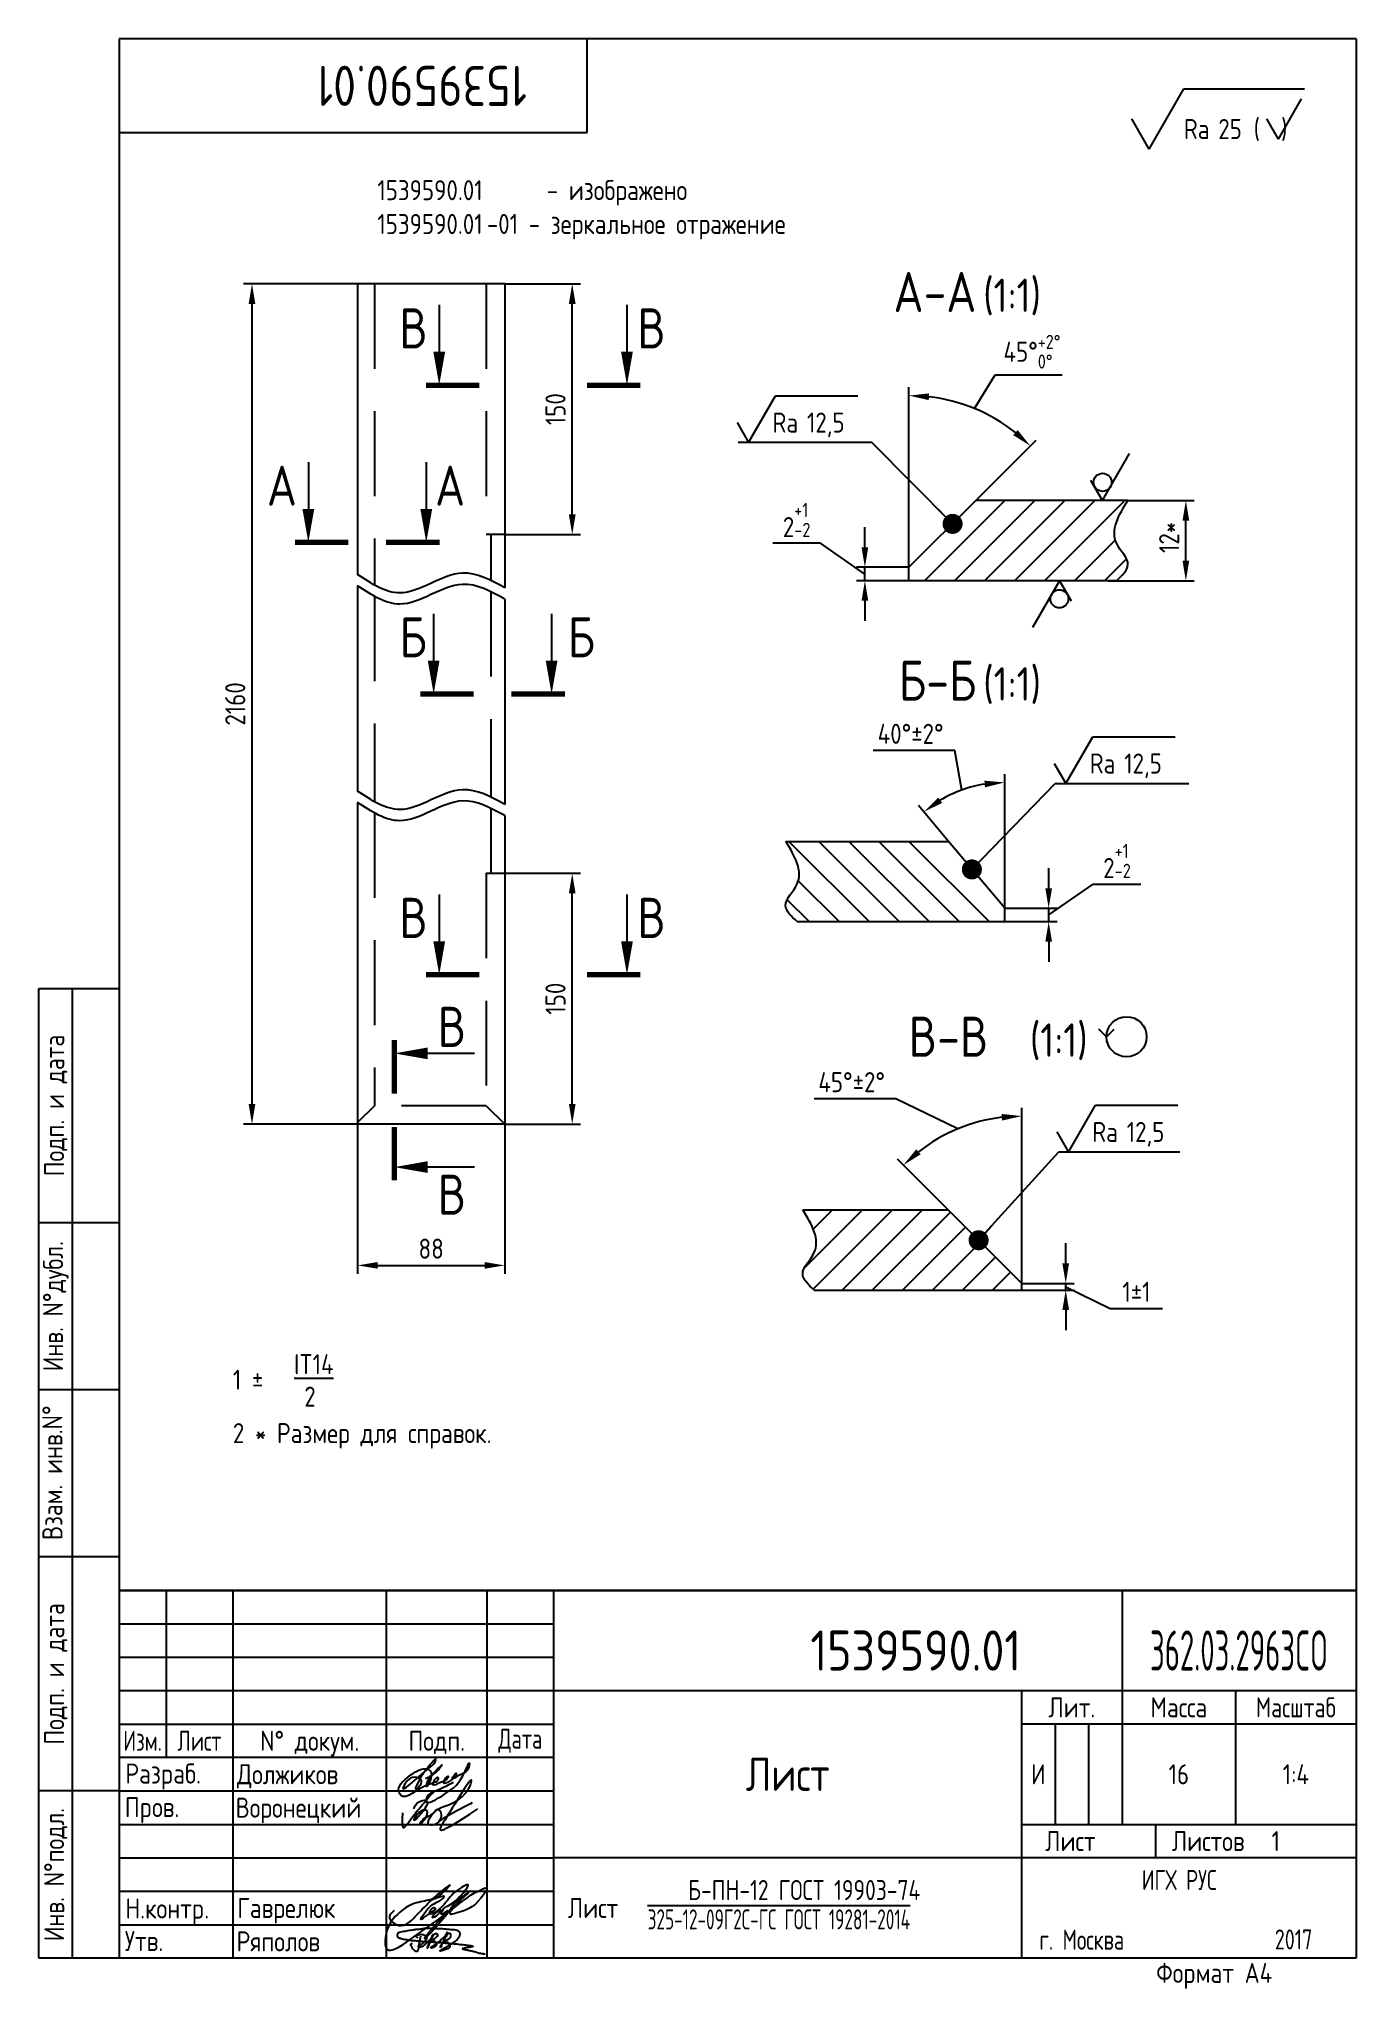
# Paper-space layout 'A4_protect' of a CAD drawing. Header units: millimetres. Extents: x 8 to 205, y 0 to 292.
# The model-space entities are those that its viewports show. They can reach past a viewport. Long polylines and large blocks are cut down to what shows.
import ezdxf
from ezdxf.enums import TextEntityAlignment as Align

# ---------------------------------------------------------------- set-up
doc = ezdxf.new("R2010")
doc.units = ezdxf.units.MM
doc.header["$LTSCALE"] = 0.5
doc.linetypes.add('HIDDEN', pattern=[9.525, 6.35, -3.175])
for name, color, linetype in [('Bord', 1, 'Continuous'), ('Cont', 6, 'Continuous'), ('Dim', 7, 'Continuous'), ('Hatch', 2, 'Continuous'), ('Hide', 2, 'HIDDEN'), ('Text', 3, 'Continuous'), ('Textb', 6, 'Continuous'), ('Vporti', 7, 'Continuous')]:
    doc.layers.add(name, color=color, linetype=linetype)
doc.layers.get('Vporti').off()
doc.styles.add('Style1', font='romans.shx', dxfattribs={"width": 0.8})
doc.dimstyles.new('Anqular$2', dxfattribs={"dimtxt": 3, "dimasz": 3, "dimexe": 1.25, "dimexo": 0, "dimgap": 1, "dimtad": 2, "dimtoh": 1, "dimtxsty": 'Style1', "dimcen": 2.5, "dimclrt": 3, "dimadec": 0, "dimazin": 0, "dimtfac": 1, "dimtmove": 1, "dimatfit": 3, "dimfxl": 1, "dimarcsym": 0})
doc.dimstyles.new('Lin', dxfattribs={"dimtxt": 3, "dimasz": 3, "dimexe": 1.25, "dimexo": 0, "dimgap": 1, "dimtad": 1, "dimtoh": 1, "dimdec": 3, "dimtxsty": 'Style1', "dimcen": 2.5, "dimclrt": 3, "dimadec": 0, "dimazin": 0, "dimtfac": 1, "dimtdec": 3, "dimtmove": 0, "dimatfit": 3, "dimldrblk": 'DOT', "dimfxl": 1, "dimarcsym": 0})
doc.dimstyles.new('Lin$0', dxfattribs={"dimtxt": 3, "dimasz": 3, "dimexe": 1.25, "dimexo": 0, "dimgap": 1, "dimtad": 1, "dimtoh": 1, "dimtxsty": 'Style1', "dimcen": 2.5, "dimclrt": 3, "dimadec": 0, "dimazin": 0, "dimtfac": 1, "dimtmove": 0, "dimatfit": 3, "dimldrblk": 'NONE', "dimfxl": 1, "dimarcsym": 0})

psp = doc.layouts.new('A4_protect')

# ---------------------------------------------------------------- texts
at = {"layer": 'Text', "style": 'Style1', "width": 0.8}
for s, p in [('%%uIT14', (46.15, 92.32)), ('1 %%P    .', (37, 90.01)), ('2 ', (47.68, 87.47)), ('2 * Размер для справок.', (37, 82.01))]:
    psp.add_text(s, height=3, dxfattribs=at).set_placement(p)

msp = doc.modelspace()

# ---------------------------------------------------------------- blocks, each defined once
blk = doc.blocks.new('A4')
at = {"layer": 'Bord'}
for p, q in [((20, 55), (85, 55)), ((20, 50), (85, 50)), ((20, 45), (85, 45)), ((160, 40), (160, 25)), ((165, 40), (165, 25)), ((20, 30), (85, 30)), ((20, 25), (85, 25)), ((20, 20), (85, 20)), ((20, 15), (85, 15)), ((20, 10), (85, 10))]:
    blk.add_line(p, q, dxfattribs=at)
at = {"layer": 'Cont'}
for p, q in [((205, 292), (20, 292)), ((20, 292), (20, 5)), ((90, 278), (90, 292)), ((205, 292), (205, 5)), ((20, 278), (90, 278)), ((8, 5), (8, 150)), ((8, 150), (20, 150)), ((13, 5), (13, 150)), ((8, 115), (20, 115)), ((20, 90), (8, 90)), ((20, 65), (8, 65)), ((205, 60), (20, 60)), ((20, 60), (205, 60)), ((27, 60), (27, 35)), ((37, 60), (37, 5)), ((60, 5), (60, 60)), ((75, 60), (75, 5)), ((85, 5), (85, 60)), ((170, 60), (170, 25)), ((85, 45), (205, 45)), ((155, 5), (155, 45)), ((187, 25), (187, 45)), ((20, 40), (85, 40)), ((205, 40), (155, 40)), ((85, 35), (20, 35)), ((20, 30), (8, 30)), ((155, 25), (205, 25)), ((175, 25), (175, 20)), ((205, 20), (85, 20)), ((20, 5), (8, 5)), ((205, 5), (20, 5))]:
    blk.add_line(p, q, dxfattribs=at)
at = {"layer": 'Text', "style": 'Style1', "width": 0.8}
for s, p in [('Подп. и дата', (10.5, 132.5)), ('Инв. N%%dдубл.', (10.5, 102.5)), ('Взам. инв.N%%d ', (10, 78.38)), ('Подп. и дата', (10.5, 47.5)), ('Инв. N%%dподл.', (10.5, 17.5))]:
    blk.add_text(s, height=3, rotation=90, dxfattribs=at).set_placement(p, align=Align.MIDDLE)
at = {"layer": 'Text', "style": 'Style1'}
for s, width, p in [('Лит.', 0.8, (162.5, 42.5)), ('Масса', 0.8, (178.5, 42.5)), ('Масштаб', 0.75, (196, 42.5)), ('Изм.', 0.7, (23.5, 37.5)), ('Лист', 0.7, (32, 37.5)), ('N%%d докум.', 0.8, (48.5, 37.5)), ('Подп.', 0.8, (67.5, 37.5)), ('Лист', 0.8, (162.27, 22.5)), ('Листов', 0.8, (182.9, 22.5))]:
    blk.add_text(s, height=3, dxfattribs=dict(at, width=width)).set_placement(p, align=Align.MIDDLE_CENTER)
at = {"layer": 'Text', "style": 'Style1', "width": 0.7}
for s, p in [('Дата', (80, 37.5)), ('ИГХ РУС', (178.57, 16.69))]:
    blk.add_text(s, height=3, dxfattribs=at).set_placement(p, align=Align.MIDDLE)
at = {"layer": 'Text', "style": 'Style1'}
for s, width, p in [('Разpаб.', 0.8, (20.92, 31.1)), ('Пpов.', 0.8, (20.84, 26.08)), ('Н.контp.', 0.8, (20.92, 10.92)), ('Утв.', 0.8, (20.84, 6.06)), ('г. Москва', 0.7, (157.64, 6.25)), ('Фоpмат А4', 0.8, (175.11, 1.29))]:
    blk.add_text(s, height=3, dxfattribs=dict(at, width=width)).set_placement(p)
for tag, p, width in [('ФИО', (39, 31), 0.8), ('ФИО', (39, 26), 0.8), ('ГОСТ_СОРТАМЕНТА', (98.19, 14), 0.8), ('ФИО', (39, 11), 0.8), ('ФИО', (39, 6), 0.8), ('2017', (192.85, 6.29), 0.7)]:
    blk.add_attdef(tag, p, '', height=3, dxfattribs=dict(at, width=width))
at = {"layer": 'Text', "style": 'Style1', "width": 0.8}
for tag, p in [('И', (157.49, 32.5)), ('700', (178.5, 32.5)), ('1:20', (196, 32.5))]:
    blk.add_attdef(tag, text='', height=3, dxfattribs=at).set_placement(p, align=Align.MIDDLE)
blk.add_attdef('Сборочный_чертеж', text='', height=3, dxfattribs=at).set_placement((120, 21.3), align=Align.CENTER)
for tag, p in [('1', (171.12, 22.5)), ('2', (193, 22.5))]:
    blk.add_attdef(tag, text='', height=3, dxfattribs=at).set_placement(p, align=Align.MIDDLE_CENTER)
blk.add_attdef('ЛИСТ', text='', height=3, dxfattribs=at).set_placement((85.99, 12.5), align=Align.MIDDLE_LEFT)
at = {"layer": 'Text', "style": 'Style1', "width": 0.7}
blk.add_attdef('%%OГОСТ_ТЕХ._ТРЕБОВАНИЙ', text='', height=3, dxfattribs=at).set_placement((98.19, 8), align=Align.BOTTOM_LEFT)
at = {"layer": 'Textb', "style": 'Style1', "width": 0.8}
blk.add_attdef('1234567', (81, 290), '', height=6, rotation=180, dxfattribs=at)
blk.add_attdef('1234567', (123.4, 48), '', height=6, dxfattribs=at)
for tag, height, p in [('123ХЯ', 6, (183.62, 48)), ('НАИМЕНОВАНИЕ', 5, (120, 30))]:
    blk.add_attdef(tag, text='', height=height, dxfattribs=at).set_placement(p, align=Align.CENTER)
blk = doc.blocks.new('A$C314368CF')
at = {"layer": 'Text'}
for q in [(7.18, 6), (1.98, 3)]:
    blk.add_line((3.72, 0), q, dxfattribs=at)
at = {"layer": 'Text', "style": 'Style1', "width": 0.8}
blk.add_text('(  )', height=3, dxfattribs=at).set_placement((0, 0))
blk = doc.blocks.new('sherISO_17')
at = {"layer": 'Cont'}
for p, q in [((-30.94, -16.46), (-25.74, -7.46)), ((-25.74, -7.46), (-7.72, -7.46)), ((-30.94, -16.46), (-33.54, -11.96))]:
    blk.add_line(p, q, dxfattribs=at)
blk.add_blockref('A$C314368CF', (-15.31, -14.96))
at = {"layer": 'Textb', "style": 'Style1', "width": 0.8}
blk.add_text('Ra', height=3, dxfattribs=at).set_placement((-25.74, -14.96))
blk.add_attdef('25', (-20.6, -14.96), '', height=3, dxfattribs=at)
blk = doc.blocks.new('ZNAK22')
at = {"layer": 'Text', "style": 'Style1', "width": 0.8}
for s, p in [(' - изображено', (21.01, 5.57)), ('-01 - зеркальное отражение', (13.64, 0.51))]:
    blk.add_text(s, height=3, dxfattribs=at).set_placement(p)
for p in [(13.01, 5.57), (13.01, 0.51)]:
    blk.add_attdef('000000', text='', height=3, dxfattribs=at).set_placement(p, align=Align.RIGHT)
blk = doc.blocks.new('ZNAK02')
at = {"layer": 'Textb', "style": 'Style1', "width": 0.8}
blk.add_attdef('А-А', text='', height=6, dxfattribs=at).set_placement((13.92, -0.06), align=Align.RIGHT)
blk.add_attdef('SC(1)', (14.94, -0.06), '', height=5, dxfattribs=at)
blk = doc.blocks.new('*D12')
at = {"layer": 'Defpoints', "color": 0, "transparency": 16777216}
for p in [(1253.06, 334.38), (1259.64, 334.38, 0), (1259.64, 332.38)]:
    blk.add_point(p, dxfattribs=at)
at = {"layer": 'Dim', "color": 0, "lineweight": -2, "transparency": 16777216}
for p, q in [((1253.06, 337.38), (1253.06, 340.38)), ((1246.4, 337.97), (1239.29, 337.97)), ((1253.06, 333.38), (1246.4, 337.97)), ((1259.64, 334.38), (1251.81, 334.38)), ((1253.06, 332.38), (1253.06, 334.38)), ((1253.06, 332.38), (1253.06, 334.38)), ((1259.64, 332.38), (1251.81, 332.38)), ((1253.06, 329.38), (1253.06, 326.38))]:
    blk.add_line(p, q, dxfattribs=at)
at = {"layer": 'Dim', "color": 0, "transparency": 16777216}
for points in [[(1252.56, 337.38), (1253.56, 337.38), (1253.06, 334.38)], [(1252.56, 329.38), (1253.56, 329.38), (1253.06, 332.38)]]:
    blk.add_solid(points, dxfattribs=at)
at = {"layer": 'Dim', "color": 3, "transparency": 16777216, "insert": (1242.85, 341.46), "char_height": 3, "attachment_point": 5, "style": 'Style1'}
blk.add_mtext('2{}{\\H0.71x;\\C3;\\S+1^-2;}', dxfattribs=at)
blk = doc.blocks.new('_Dot')
at = {"color": 0, "linetype": 'ByBlock', "lineweight": -2}
blk.add_line((-0.5, 0), (-1, 0), dxfattribs=at)
at = {"color": 0, "linetype": 'ByBlock', "const_width": 0.5}
blk.add_lwpolyline([(-0.25, 0, 1), (0.25, 0, 1)], format="xyb", close=True, dxfattribs=at)
blk = doc.blocks.new('*D13')
at = {"layer": 'Defpoints', "color": 0, "transparency": 16777216}
for p in [(1292.38, 344.38), (1301.07, 344.38), (1289.44, 332.38)]:
    blk.add_point(p, dxfattribs=at)
at = {"layer": 'Dim', "color": 0, "lineweight": -2, "transparency": 16777216}
for p, q in [((1292.38, 344.38), (1302.32, 344.38)), ((1301.07, 335.38), (1301.07, 341.38)), ((1289.44, 332.38), (1302.32, 332.38))]:
    blk.add_line(p, q, dxfattribs=at)
at = {"layer": 'Dim', "color": 0, "transparency": 16777216}
for points in [[(1300.57, 341.38), (1301.57, 341.38), (1301.07, 344.38)], [(1300.57, 335.38), (1301.57, 335.38), (1301.07, 332.38)]]:
    blk.add_solid(points, dxfattribs=at)
at = {"layer": 'Dim', "color": 3, "transparency": 16777216, "insert": (1298.57, 338.85), "char_height": 3, "attachment_point": 5, "rotation": 90, "style": 'Style1'}
blk.add_mtext('12*', dxfattribs=at)
blk = doc.blocks.new('_None')
blk = doc.blocks.new('*D14')
at = {"layer": 'Defpoints', "color": 0, "transparency": 16777216}
for p in [(1266.29, 359.19), (1269.64, 344.38), (1259.64, 334.38), (1259.64, 334.38), (1259.64, 332.38)]:
    blk.add_point(p, dxfattribs=at)
at = {"layer": 'Dim', "color": 0, "lineweight": -2, "transparency": 16777216}
for p, q in [((1269.47, 358.11), (1272.54, 363.17)), ((1272.54, 363.17), (1282.56, 363.17)), ((1259.64, 334.38), (1259.64, 361.31)), ((1269.64, 344.38), (1278.69, 353.42))]:
    blk.add_line(p, q, dxfattribs=at)
blk.add_arc((1259.64, 334.38), 25.69, 51.6957, 83.3043, dxfattribs=at)
at = {"layer": 'Dim', "color": 0, "transparency": 16777216}
for points in [[(1262.61, 359.39), (1262.67, 360.39), (1259.64, 360.06)], [(1275.9, 354.91), (1275.23, 354.16), (1277.81, 352.54)]]:
    blk.add_solid(points, dxfattribs=at)
at = {"layer": 'Dim', "color": 3, "transparency": 16777216, "insert": (1278.05, 366.62), "char_height": 3, "attachment_point": 5, "style": 'Style1'}
blk.add_mtext('\\A1;45°{\\H2.100000;\\S+2°^ 0°;}', dxfattribs=at)
blk = doc.blocks.new('sherISO_01')
at = {"layer": 'Text'}
blk.add_line((4.04, 7), (16.36, 7), dxfattribs=at)
blk.add_lwpolyline([(-1.73, 3), (0, 0), (4.04, 7)], dxfattribs=at)
at = {"layer": 'Text', "style": 'Style1', "width": 0.8}
blk.add_text('Ra', height=3, dxfattribs=at).set_placement((3.58, 1.5))
blk.add_attdef('12,5', (8.73, 1.5), '', height=3, dxfattribs=at)
blk = doc.blocks.new('*D15')
at = {"layer": 'Defpoints', "color": 0, "transparency": 16777216}
for p in [(1273.97, 283.39, 0), (1280.55, 283.39), (1273.97, 281.39)]:
    blk.add_point(p, dxfattribs=at)
at = {"layer": 'Dim', "color": 0, "lineweight": -2, "transparency": 16777216}
for p, q in [((1280.55, 286.39), (1280.55, 289.39)), ((1280.55, 282.39), (1287.22, 286.99)), ((1287.22, 286.99), (1294.32, 286.99)), ((1273.97, 283.39), (1281.8, 283.39)), ((1280.55, 281.39), (1280.55, 283.39)), ((1280.55, 281.39), (1280.55, 283.39)), ((1273.97, 281.39), (1281.8, 281.39)), ((1280.55, 278.39), (1280.55, 275.39))]:
    blk.add_line(p, q, dxfattribs=at)
at = {"layer": 'Dim', "color": 0, "transparency": 16777216}
for points in [[(1280.05, 286.39), (1281.05, 286.39), (1280.55, 283.39)], [(1280.05, 278.39), (1281.05, 278.39), (1280.55, 281.39)]]:
    blk.add_solid(points, dxfattribs=at)
at = {"layer": 'Dim', "color": 3, "transparency": 16777216, "insert": (1290.77, 290.47), "char_height": 3, "attachment_point": 5, "style": 'Style1'}
blk.add_mtext('2{}{\\H0.71x;\\C3;\\S+1^-2;}', dxfattribs=at)
blk = doc.blocks.new('*D16')
at = {"layer": 'Defpoints', "color": 0, "transparency": 16777216}
for p in [(1269.63, 301.7), (1265.58, 293.39), (1273.97, 283.39), (1273.97, 283.39), (1273.97, 281.39)]:
    blk.add_point(p, dxfattribs=at)
at = {"layer": 'Dim', "color": 0, "lineweight": -2, "transparency": 16777216}
for p, q in [((1266.5, 306.98), (1254.3, 306.98)), ((1267.54, 301.07), (1266.5, 306.98)), ((1273.97, 283.39), (1273.97, 303.46)), ((1265.58, 293.39), (1261.08, 298.76))]:
    blk.add_line(p, q, dxfattribs=at)
blk.add_arc((1273.97, 283.39), 18.82, 99.145, 120.855, dxfattribs=at)
at = {"layer": 'Dim', "color": 0, "transparency": 16777216}
for points in [[(1270.94, 302.47), (1271.02, 301.47), (1273.97, 302.21)], [(1264.61, 299.14), (1264.03, 299.95), (1261.88, 297.81)]]:
    blk.add_solid(points, dxfattribs=at)
at = {"layer": 'Dim', "color": 3, "transparency": 16777216, "insert": (1259.9, 309.48), "char_height": 3, "attachment_point": 5, "style": 'Style1'}
blk.add_mtext('40°%%p2%%d', dxfattribs=at)
blk = doc.blocks.new('sherISO_09')
at = {"layer": 'Text'}
for q in [(4.04, 7), (-1.73, 3)]:
    blk.add_line((0, 0), q, dxfattribs=at)
blk.add_circle((0, 2.71), 1.35, dxfattribs=at)
blk = doc.blocks.new('*D20')
at = {"layer": 'Defpoints', "color": 0, "transparency": 16777216}
for p in [(839.38, 410.57), (776.16, -92.08), (839.38, -92.08)]:
    blk.add_point(p, dxfattribs=at)
at = {"layer": 'Dim', "color": 0, "lineweight": -2, "transparency": 16777216}
for p, q in [((839.38, 410.57), (771.16, 410.57)), ((776.16, 398.57), (776.16, -80.08)), ((839.38, -92.08), (771.16, -92.08))]:
    blk.add_line(p, q, dxfattribs=at)
at = {"layer": 'Dim', "color": 0, "transparency": 16777216}
for points in [[(774.16, 398.57), (778.16, 398.57), (776.16, 410.57)], [(774.16, -80.08), (778.16, -80.08), (776.16, -92.08)]]:
    blk.add_solid(points, dxfattribs=at)
at = {"layer": 'Dim', "color": 3, "transparency": 16777216, "insert": (766.16, 159.24), "char_height": 12, "attachment_point": 5, "rotation": 90, "style": 'Style1'}
blk.add_mtext('2160', dxfattribs=at)
blk = doc.blocks.new('razrez05')
at = {"layer": 'Text'}
blk.add_lwpolyline([(0, 0, 0, 1.76, 0), (0, -5, 1.76, 1.76, 0)], format="xyseb", dxfattribs=at)
at = {"layer": 'Text', "const_width": 0.8}
blk.add_lwpolyline([(-1.997, 0), (6.003, 0)], dxfattribs=at)
at = {"layer": 'Text'}
blk.add_lwpolyline([(0, -12), (0, -5)], dxfattribs=at)
at = {"layer": 'Textb', "style": 'Style1', "width": 0.8}
blk.add_attdef('А', text='', height=6, dxfattribs=at).set_placement((-1.7, -11.499, 39), align=Align.RIGHT)
blk = doc.blocks.new('*D21')
at = {"layer": 'Defpoints', "color": 0, "transparency": 16777216}
for p in [(839.38, -92.08), (927.38, -92.08), (927.38, -176.63)]:
    blk.add_point(p, dxfattribs=at)
at = {"layer": 'Dim', "color": 0, "lineweight": -2, "transparency": 16777216}
for p, q in [((839.38, -92.08), (839.38, -181.63)), ((927.38, -92.08), (927.38, -181.63)), ((851.38, -176.63), (915.38, -176.63))]:
    blk.add_line(p, q, dxfattribs=at)
at = {"layer": 'Dim', "color": 0, "transparency": 16777216}
for points in [[(851.38, -174.63), (851.38, -178.63), (839.38, -176.63)], [(915.38, -174.63), (915.38, -178.63), (927.38, -176.63)]]:
    blk.add_solid(points, dxfattribs=at)
at = {"layer": 'Dim', "color": 3, "transparency": 16777216, "insert": (883.38, -166.63), "char_height": 12, "attachment_point": 5, "style": 'Style1'}
blk.add_mtext('88', dxfattribs=at)
blk = doc.blocks.new('*D23')
at = {"layer": 'Defpoints', "color": 0, "transparency": 16777216}
for p in [(1276.52, 227.29), (1276.52, 226.29), (1283.1, 227.29)]:
    blk.add_point(p, dxfattribs=at)
at = {"layer": 'Dim', "color": 0, "lineweight": -2, "transparency": 16777216}
for p, q in [((1283.1, 230.29), (1283.1, 233.29)), ((1276.52, 227.29), (1284.35, 227.29)), ((1276.52, 226.29), (1284.35, 226.29)), ((1283.1, 226.29), (1283.1, 227.29)), ((1283.1, 226.29), (1283.1, 227.29)), ((1283.1, 226.79), (1289.76, 223.53)), ((1283.1, 223.29), (1283.1, 220.29)), ((1289.76, 223.53), (1297.59, 223.53))]:
    blk.add_line(p, q, dxfattribs=at)
at = {"layer": 'Dim', "color": 0, "transparency": 16777216}
for points in [[(1282.6, 230.29), (1283.6, 230.29), (1283.1, 227.29)], [(1282.6, 223.29), (1283.6, 223.29), (1283.1, 226.29)]]:
    blk.add_solid(points, dxfattribs=at)
at = {"layer": 'Dim', "color": 3, "transparency": 16777216, "insert": (1293.68, 226.03), "char_height": 3, "attachment_point": 5, "style": 'Style1'}
blk.add_mtext('1%%p1', dxfattribs=at)
blk = doc.blocks.new('*D24')
at = {"layer": 'Defpoints', "color": 0, "transparency": 16777216}
for p in [(1270.04, 251.46), (1266.52, 237.29), (1276.52, 227.29), (1276.52, 227.29), (1276.52, 225.29)]:
    blk.add_point(p, dxfattribs=at)
at = {"layer": 'Dim', "color": 0, "lineweight": -2, "transparency": 16777216}
for p, q in [((1257.68, 254.89), (1245.48, 254.89)), ((1266.95, 250.41), (1257.68, 254.89)), ((1276.52, 227.29), (1276.52, 253.56)), ((1266.52, 237.29), (1257.94, 245.87))]:
    blk.add_line(p, q, dxfattribs=at)
blk.add_arc((1276.52, 227.29), 25.02, 96.8732, 128.1268, dxfattribs=at)
at = {"layer": 'Dim', "color": 0, "transparency": 16777216}
for points in [[(1273.5, 252.63), (1273.56, 251.64), (1276.52, 252.31)], [(1261.4, 246.6), (1260.74, 247.35), (1258.83, 244.99)]]:
    blk.add_solid(points, dxfattribs=at)
at = {"layer": 'Dim', "color": 3, "transparency": 16777216, "insert": (1251.08, 257.39), "char_height": 3, "attachment_point": 5, "style": 'Style1'}
blk.add_mtext('45°%%p2%%d', dxfattribs=at)
blk = doc.blocks.new('*D25')
at = {"layer": 'Defpoints', "color": 0, "transparency": 16777216}
for p in [(927.38, 410.57), (967.77, 410.57), (927.38, 260.57)]:
    blk.add_point(p, dxfattribs=at)
at = {"layer": 'Dim', "color": 0, "lineweight": -2, "transparency": 16777216}
for p, q in [((927.38, 410.57), (972.77, 410.57)), ((967.77, 272.57), (967.77, 398.57)), ((927.38, 260.57), (972.77, 260.57))]:
    blk.add_line(p, q, dxfattribs=at)
at = {"layer": 'Dim', "color": 0, "transparency": 16777216}
for points in [[(965.77, 398.57), (969.77, 398.57), (967.77, 410.57)], [(965.77, 272.57), (969.77, 272.57), (967.77, 260.57)]]:
    blk.add_solid(points, dxfattribs=at)
at = {"layer": 'Dim', "color": 3, "transparency": 16777216, "insert": (957.77, 335.57), "char_height": 12, "attachment_point": 5, "rotation": 90, "style": 'Style1'}
blk.add_mtext('150', dxfattribs=at)
blk = doc.blocks.new('razrez03')
at = {"layer": 'Text', "const_width": 0.8}
blk.add_lwpolyline([(0, 1.997), (0, -6.003)], dxfattribs=at)
at = {"layer": 'Text'}
blk.add_lwpolyline([(0, 0, 0, 1.76, 0), (5, 0, 1.76, 1.76, 0)], format="xyseb", dxfattribs=at)
blk.add_lwpolyline([(12, 0), (5, 0)], dxfattribs=at)
at = {"layer": 'Textb', "style": 'Style1', "width": 0.8}
blk.add_attdef('A', (6.5, 2), '', height=6, dxfattribs=at)
blk = doc.blocks.new('1')
at = {"layer": 'Cont'}
for q in [(0.14, 4.02), (2.4, 4.02)]:
    blk.add_line((1.27, 2.88), q, dxfattribs=at)
blk.add_circle((4.27, 2.88), 3, dxfattribs=at)
blk = doc.blocks.new('ZNAK04')
at = {"layer": 'Cont'}
blk.add_blockref('1', (30.27, 0.21), dxfattribs=at)
at = {"layer": 'Textb', "style": 'Style1', "width": 0.8}
for tag, height, p in [('А-А', 6, (13.88, 0.1)), ('SC', 5, (28.73, 0.1))]:
    blk.add_attdef(tag, text='', height=height, dxfattribs=at).set_placement(p, align=Align.RIGHT)
blk.add_attdef('45%%D(1)', (38.24, 0.1), '', height=5, dxfattribs=at)
blk = doc.blocks.new('*D29')
at = {"layer": 'Defpoints', "color": 0, "transparency": 16777216}
for p in [(927.38, 57.92), (967.77, 57.92), (927.38, -92.08)]:
    blk.add_point(p, dxfattribs=at)
at = {"layer": 'Dim', "color": 0, "lineweight": -2, "transparency": 16777216}
for p, q in [((927.38, 57.92), (972.77, 57.92)), ((967.77, -80.08), (967.77, 45.92)), ((927.38, -92.08), (972.77, -92.08))]:
    blk.add_line(p, q, dxfattribs=at)
at = {"layer": 'Dim', "color": 0, "transparency": 16777216}
for points in [[(965.77, 45.92), (969.77, 45.92), (967.77, 57.92)], [(965.77, -80.08), (969.77, -80.08), (967.77, -92.08)]]:
    blk.add_solid(points, dxfattribs=at)
at = {"layer": 'Dim', "color": 3, "transparency": 16777216, "insert": (957.77, -17.08), "char_height": 12, "attachment_point": 5, "rotation": 90, "style": 'Style1'}
blk.add_mtext('150', dxfattribs=at)

# ---------------------------------------------------------------- dimensions: what is measured, and where the dimension line sits
at = {"layer": 'Dim'}
dim = msp.add_linear_dim(base=(776.1576, -92.0804), p1=(839.3815, 410.5694), p2=(839.3815, -92.0804), angle=90, text='2160', dimstyle='Lin', override={"dimscale": 4, "dimpost": '<>'}, dxfattribs=at)
dim.commit()
dim.dimension.update_dxf_attribs({"geometry": '*D20', "text_midpoint": (766.1576, 159.2445)})
for base, p1, p2, angle, picture, middle in [((967.7741, 410.5694), (927.3815, 260.5694), (927.3815, 410.5694), 90, '*D25', (957.7741, 335.5694)), ((967.7741, 57.9196), (927.3815, -92.0804), (927.3815, 57.9196), 90, '*D29', (957.7741, -17.0804)), ((927.3815, -176.6273), (839.3815, -92.0804), (927.3815, -92.0804), 180, '*D21', (883.3815, -166.6273))]:
    dim = msp.add_linear_dim(base=base, p1=p1, p2=p2, angle=angle, dimstyle='Lin$0', override={"dimscale": 4, "dimdec": 3, "dimpost": '<>', "dimtdec": 3, "dimldrblk": 'Dot'}, dxfattribs=at)
    dim.commit()
    dim.dimension.update_dxf_attribs({"geometry": picture, "text_midpoint": middle})
dim = msp.add_angular_dim_2l(base=(1266.2906, 359.189), line1=((1259.6426, 332.3782), (1259.6426, 334.3782)), line2=((1259.6426, 334.3782), (1269.6426, 344.3782)), dimstyle='Anqular$2', override={"dimgap": 1, "dimtol": 1, "dimlim": 0, "dimtp": 2, "dimtm": 0, "dimtfac": 0.7, "dimtmove": 1, "dimtolj": 1}, dxfattribs=at)
dim.commit()
dim.dimension.update_dxf_attribs({"geometry": '*D14', "text_midpoint": (1278.0495, 366.6219), "dimtype": 162})
for base, p1, p2, text, dimstyle, override, picture, middle in [((1301.0687, 344.3782), (1289.4404, 332.3782), (1292.3763, 344.3782), '<>*', 'Lin$0', {"dimtp": 1, "dimtm": 2}, '*D13', (1301.0687, 338.8548)), ((1253.0641, 334.3782), (1259.6426, 332.3782), (1259.6426, 334.3782, 0), '<>{}{\\H0.71x;\\C3;\\S+1^-2;}', 'Lin', {"dimtp": 1, "dimtm": 2, "dimtmove": 1}, '*D12', (1245.4007, 337.9722)), ((1280.5517, 283.3925), (1273.9732, 281.3925), (1273.9732, 283.3925, 0), '<>{}{\\H0.71x;\\C3;\\S+1^-2;}', 'Lin', {"dimtp": 1, "dimtm": 2, "dimtmove": 1}, '*D15', (1288.2151, 286.9865)), ((1283.0999, 227.2912), (1276.5214, 226.2912), (1276.5214, 227.2912), '<>%%p1', 'Lin', {"dimtp": 1, "dimtm": 2, "dimtmove": 1}, '*D23', (1290.7633, 223.5342))]:
    dim = msp.add_linear_dim(base=base, p1=p1, p2=p2, angle=90, text=text, dimstyle=dimstyle, override=override, dxfattribs=at)
    dim.commit()
    dim.dimension.update_dxf_attribs({"geometry": picture, "text_midpoint": middle, "dimtype": 160})
dim = msp.add_angular_dim_2l(base=(1269.634, 301.7011), line1=((1273.9732, 283.3925), (1265.5822, 293.3925)), line2=((1273.9732, 281.3925), (1273.9732, 283.3925)), text='<>%%p2%%d', dimstyle='Anqular$2', dxfattribs=at)
dim.commit()
dim.dimension.update_dxf_attribs({"geometry": '*D16', "text_midpoint": (1259.8959, 309.4824)})
dim = msp.add_angular_dim_2l(base=(1270.0449, 251.4617), line1=((1276.5214, 225.2912), (1276.5214, 227.2912)), line2=((1276.5214, 227.2912), (1266.5214, 237.2912)), text='<>%%p2%%d', dimstyle='Anqular$2', override={"dimtmove": 1}, dxfattribs=at)
dim.commit()
dim.dimension.update_dxf_attribs({"geometry": '*D24', "text_midpoint": (1251.0834, 257.3928), "dimtype": 162})

# ---------------------------------------------------------------- hatches: boundary and pattern name
at = {"layer": 'Hatch'}
h = msp.add_hatch(dxfattribs=at)
h.set_pattern_fill('ANSI31', color=256, angle=-90, style=0)
h.set_pattern_definition([(45, (963.6154, -1003.206), (2.245064, -2.245064), [])])
edge = h.paths.add_edge_path()
edge.add_line((1269.6426, 344.3782), (1259.6426, 334.3782))
edge.add_line((1259.6426, 334.3782), (1259.6426, 332.3782))
edge.add_line((1259.6426, 332.3782), (1290.6932, 332.3782))
edge.add_spline(control_points=[(1290.6932, 332.3782), (1291.5415, 333.1683), (1293.4154, 334.9137), (1289.0339, 338.7956), (1291.0589, 342.1778), (1292.3763, 344.3782)], knot_values=[0, 0, 0, 0, 2.95589732, 6.52954681, 13.1833121, 13.1833121, 13.1833121, 13.1833121], degree=3, periodic=0)
edge.add_line((1292.3763, 344.3782), (1269.6426, 344.3782))
h = msp.add_hatch(dxfattribs=at)
h.set_pattern_fill('ANSI31', color=256, angle=-90, style=0)
h.set_pattern_definition([(135, (1570.0003, -1054.1916), (-2.245064, -2.245064), [])])
edge = h.paths.add_edge_path()
edge.add_line((1263.9732, 293.3925), (1273.9732, 283.3925))
edge.add_line((1273.9732, 283.3925), (1273.9732, 281.3925))
edge.add_line((1273.9732, 281.3925), (1242.9226, 281.3925))
edge.add_spline(control_points=[(1242.9226, 281.3925), (1242.0743, 282.1826), (1240.2004, 283.928), (1244.5819, 287.81), (1242.5569, 291.1921), (1241.2395, 293.3925)], knot_values=[0, 0, 0, 0, 2.95589732, 6.52954681, 13.1833121, 13.1833121, 13.1833121, 13.1833121], degree=3, periodic=0)
edge.add_line((1241.2395, 293.3925), (1263.9732, 293.3925))
h = msp.add_hatch(dxfattribs=at)
h.set_pattern_fill('ANSI31', color=256, style=0)
h.set_pattern_definition([(45, (8.6216, 0), (-2.245064, 2.245064), [])])
edge = h.paths.add_edge_path()
edge.add_spline(control_points=[(1243.7877, 238.2912), (1245.1051, 236.0908), (1247.1301, 232.7087), (1242.7486, 228.8267), (1244.6225, 227.0813), (1245.4708, 226.2912)], knot_values=[0, 0, 0, 0, 6.65376529, 10.22741478, 13.1833121, 13.1833121, 13.1833121, 13.1833121], degree=3, periodic=0)
edge.add_line((1245.4708, 226.2912), (1276.5214, 226.2912))
edge.add_line((1276.5214, 226.2912), (1276.5214, 227.2912))
edge.add_line((1276.5214, 227.2912), (1265.5214, 238.2912))
edge.add_line((1265.5214, 238.2912), (1243.7877, 238.2912))

# ---------------------------------------------------------------- linework, layer by layer
at = {"layer": 'Bord'}
for points, knots in [([(1290.6932, 332.3782), (1291.5415, 333.1683), (1293.4154, 334.9137), (1289.0339, 338.7956), (1291.0589, 342.1778), (1292.3763, 344.3782)], [0, 0, 0, 0, 2.95589732, 6.52954681, 13.1833121, 13.1833121, 13.1833121, 13.1833121]), ([(1242.9226, 281.3925), (1242.0743, 282.1826), (1240.2004, 283.928), (1244.5819, 287.81), (1242.5569, 291.1921), (1241.2395, 293.3925)], [0, 0, 0, 0, 2.95589732, 6.52954681, 13.1833121, 13.1833121, 13.1833121, 13.1833121]), ([(927.3815, 228.6962), (919.009, 233.2758), (898.2872, 244.6103), (867.9153, 217.7247), (847.6896, 231.13), (839.3815, 236.6364)], [0, 0, 0, 0, 26.72390857, 66.14062943, 93.61863149, 93.61863149, 93.61863149, 93.61863149]), ([(1245.4708, 226.2912), (1244.6225, 227.0813), (1242.7486, 228.8267), (1247.1301, 232.7087), (1245.1051, 236.0908), (1243.7877, 238.2912)], [0, 0, 0, 0, 2.95589732, 6.52954681, 13.1833121, 13.1833121, 13.1833121, 13.1833121]), ([(927.3815, 221.9892), (919.009, 226.5688), (898.2872, 237.9032), (867.9153, 211.0177), (847.6896, 224.423), (839.3815, 229.9294)], [0, 0, 0, 0, 26.72390857, 66.14062943, 93.61863149, 93.61863149, 93.61863149, 93.61863149]), ([(927.3815, 99.134), (919.009, 103.7136), (898.2872, 115.0481), (867.9153, 88.1625), (847.6896, 101.5678), (839.3815, 107.0742)], [0, 0, 0, 0, 26.72390857, 66.14062943, 93.61863149, 93.61863149, 93.61863149, 93.61863149]), ([(927.3815, 92.4269), (919.009, 97.0066), (898.2872, 108.341), (867.9153, 81.4555), (847.6896, 94.8607), (839.3815, 100.3672)], [0, 0, 0, 0, 26.72390857, 66.14062943, 93.61863149, 93.61863149, 93.61863149, 93.61863149])]:
    msp.add_open_spline(points, degree=3, knots=knots, dxfattribs=at)
at = {"layer": 'Cont'}
for p, q in [((927.3815, 410.5694), (839.3815, 410.5694)), ((839.3815, 410.5694), (839.3815, 236.6364)), ((927.3815, 410.5694), (927.3815, 228.6962)), ((1259.6426, 334.3782), (1269.6426, 344.3782)), ((1292.3763, 344.3782), (1269.6426, 344.3782)), ((1259.6426, 332.3782), (1259.6426, 334.3782)), ((1259.6426, 332.3782), (1259.6426, 334.3782)), ((1290.6932, 332.3782), (1259.6426, 332.3782)), ((1241.2395, 293.3925), (1265.5822, 293.3925)), ((1273.9732, 283.3925), (1265.5822, 293.3925)), ((1273.9732, 281.3925), (1273.9732, 283.3925)), ((1242.9226, 281.3925), (1273.9732, 281.3925)), ((1243.7877, 238.2912), (1265.5214, 238.2912)), ((1276.5214, 227.2912), (1265.5214, 238.2912)), ((839.3815, 229.9294), (839.3815, 107.0742)), ((1245.4708, 226.2912), (1276.5214, 226.2912)), ((1276.5214, 226.2912), (1276.5214, 227.2912)), ((1276.5214, 226.2912), (1276.5214, 227.2912)), ((927.3815, 221.9892), (927.3815, 99.134)), ((839.3815, 100.3672), (839.3815, -92.0804)), ((927.3815, 92.4269), (927.3815, -92.0804)), ((927.3815, -92.0804), (839.3815, -92.0804))]:
    msp.add_line(p, q, dxfattribs=at)
at = {"layer": 'Hide'}
for p, q in [((849.3815, 410.5694), (849.3815, 230.373)), ((916.3815, 410.5694), (916.3815, 260.5694)), ((927.3815, 260.5694), (916.3815, 260.5694)), ((918.9815, 260.5694), (918.9815, 233.1035)), ((918.9815, 226.3965), (918.9815, 103.5413)), ((849.3815, 223.6659), (849.3815, 100.8107)), ((918.9815, 96.8342), (918.9815, 57.9196)), ((849.3815, 94.1037), (849.3815, -81.0804)), ((916.3815, 57.9196), (916.3815, -81.0804)), ((916.3815, 57.9196), (927.3815, 57.9196)), ((849.3815, -81.0804), (839.3815, -91.0804)), ((916.3815, -81.0804), (849.3815, -81.0804)), ((916.3815, -81.0804), (927.3815, -92.0804))]:
    msp.add_line(p, q, dxfattribs=at)

# ---------------------------------------------------------------- block references
ref = msp.add_blockref('razrez05', (888.1948, 349.9042), dxfattribs=dict(xscale=-4, yscale=4, zscale=4, rotation=180))
ref.add_attrib('А', 'B', dxfattribs={"layer": 'Textb', "height": 24, "style": 'Style1', "width": 0.8}).set_placement((881.3948, 371.8995, 156), align=Align.RIGHT)
ref = msp.add_blockref('razrez05', (1000.5291, 349.9042), dxfattribs=dict(xscale=4, yscale=4, zscale=4, rotation=180))
ref.add_attrib('А', 'B', dxfattribs={"layer": 'Textb', "height": 24, "style": 'Style1', "width": 0.8}).set_placement((1023.7862, 371.8995, 156), align=Align.RIGHT)
msp.add_blockref('sherISO_09', (1288.6077, 344.3782))
at = {"rotation": 180}
msp.add_blockref('sherISO_09', (1282.1602, 332.3782), dxfattribs=at)
ref = msp.add_blockref('razrez05', (809.8831, 255.8205), dxfattribs=dict(xscale=-4, yscale=4, zscale=4, rotation=180))
ref.add_attrib('А', 'А', dxfattribs={"layer": 'Textb', "height": 24, "style": 'Style1', "width": 0.8}).set_placement((803.0831, 277.8158, 156), align=Align.RIGHT)
ref = msp.add_blockref('razrez05', (880.4504, 255.8205), dxfattribs=dict(xscale=4, yscale=4, zscale=4, rotation=180))
ref.add_attrib('А', 'А', dxfattribs={"layer": 'Textb', "height": 24, "style": 'Style1', "width": 0.8}).set_placement((903.7076, 277.8158, 156), align=Align.RIGHT)
ref = msp.add_blockref('ZNAK04', (1257.6566, 261.08))
ref.add_attrib('А-А', 'B-B', dxfattribs={"layer": 'Textb', "height": 6, "style": 'Style1', "width": 0.8}).set_placement((1271.5359, 261.1799), align=Align.RIGHT)
ref.add_attrib('SC', '(1:1)', dxfattribs={"layer": 'Textb', "height": 5, "style": 'Style1', "width": 0.8}).set_placement((1286.3816, 261.1799), align=Align.RIGHT)
ref = msp.add_blockref('razrez05', (884.862, 165.1808), dxfattribs=dict(xscale=-4, yscale=4, zscale=4, rotation=180))
ref.add_attrib('А', 'Б', dxfattribs={"layer": 'Textb', "height": 24, "style": 'Style1', "width": 0.8}).set_placement((880.8048, 187.176, 156), align=Align.RIGHT)
ref = msp.add_blockref('razrez05', (955.4293, 165.1808), dxfattribs=dict(xscale=4, yscale=4, zscale=4, rotation=180))
ref.add_attrib('А', 'Б', dxfattribs={"layer": 'Textb', "height": 24, "style": 'Style1', "width": 0.8}).set_placement((981.4293, 187.176, 156), align=Align.RIGHT)
ref = msp.add_blockref('razrez05', (888.1948, -2.7456), dxfattribs=dict(xscale=-4, yscale=4, zscale=4, rotation=180))
ref.add_attrib('А', 'B', dxfattribs={"layer": 'Textb', "height": 24, "style": 'Style1', "width": 0.8}).set_placement((881.3948, 19.2497, 156), align=Align.RIGHT)
ref = msp.add_blockref('razrez05', (1000.5291, -2.7456), dxfattribs=dict(xscale=4, yscale=4, zscale=4, rotation=180))
ref.add_attrib('А', 'B', dxfattribs={"layer": 'Textb', "height": 24, "style": 'Style1', "width": 0.8}).set_placement((1023.7862, 19.2497, 156), align=Align.RIGHT)
ref = msp.add_blockref('razrez03', (861.3512, -49.7981), dxfattribs=dict(xscale=4, yscale=4, zscale=4))
ref.add_attrib('A', 'B', (887.3512, -45.9352), dxfattribs={"layer": 'Textb', "height": 24, "style": 'Style1', "width": 0.8})
ref = msp.add_blockref('razrez03', (861.3512, -117.8266), dxfattribs=dict(xscale=-4, yscale=4, zscale=4, rotation=180))
ref.add_attrib('A', 'B', (887.3512, -146.2869), dxfattribs={"layer": 'Textb', "height": 24, "rotation": 360, "style": 'Style1', "width": 0.8})
at = {"layer": 'Dim'}
for p in [(1235.6629, 353.0268), (1283.1153, 302.0411), (1283.4973, 246.9398)]:
    msp.add_blockref('sherISO_01', p, dxfattribs=at).add_auto_attribs({'12,5': '12,5'})
at = {"layer": 'Textb'}
for p, values in [((1255.8177, 372.6204, 0), {'А-А': 'А-А', 'SC(1)': '(1:1)'}), ((1255.8177, 314.5043, 0), {'А-А': 'Б-Б', 'SC(1)': '(1:1)'})]:
    msp.add_blockref('ZNAK02', p, dxfattribs=at).add_auto_attribs(values)

msp.set_redraw_order([(e.dxf.handle, doc.entitydb.next_handle()) for e in msp.query("TEXT MTEXT ATTDEF DIMENSION ARC_DIMENSION")])  # texts and dimensions are drawn at this point

# ---------------------------------------------------------------- leaders
at = {"layer": 'Dim'}
for points in [[(1266.1759, 340.8754), (1254.0793, 353.0431), (1234.0793, 353.0431)], [(1269.0606, 289.201), (1281.5056, 302.0575), (1301.5056, 302.0575)], [(1270.067, 233.7457), (1282.0847, 246.9562), (1300.1581, 246.9562)]]:
    msp.add_leader(points, dimstyle='Lin', dxfattribs=at)

# ---------------------------------------------------------------- linework, layer by layer
at = {"layer": 'Cont'}
psp.add_line((205, 292), (205, 5), dxfattribs=at)
at = {"layer": 'Text'}
for points, knots in [([(69.99, 31.28), (69.23, 30.86), (67.92, 30.14), (66.04, 29.55), (65.72, 27.62), (70.65, 30.72), (70.98, 31.33), (72.39, 34.36), (72.36, 32.92), (71.48, 32.8), (69.29, 31.32), (70.6, 33.08), (70.07, 31.56), (67.54, 30.45), (69.43, 32.63), (68.89, 31.42), (68.16, 31.45), (66.29, 30.21), (67.63, 32.48), (67.75, 31.38), (65.85, 30.94), (64.57, 30.11), (62.43, 28.75), (61.38, 30.49), (62.89, 31.9), (64.29, 32.87), (65.57, 33.5), (66.53, 33.09), (66.94, 32.1), (65.64, 29.79), (66.34, 32.07), (66.95, 32.52), (68.59, 34.34), (67.6, 32.89), (66.87, 32.35), (66.07, 31.95), (65.82, 31.83)], [0, 0, 0, 0, 2.703743, 4.672825, 5.02799, 7.955933, 13.437489, 13.883188, 14.189441, 16.413959, 17.478513, 18.47964, 18.959294, 20.910841, 22.003091, 22.470554, 23.533771, 24.710748, 26.01626, 26.201331, 27.488187, 30.382065, 32.258784, 33.069724, 35.439902, 37.010787, 38.612861, 39.32109, 39.818865, 41.83144, 42.782113, 44.494961, 45.867914, 46.467245, 48.290622, 49.101188, 49.101188, 49.101188, 49.101188]), ([(64.34, 30.5), (64.76, 31.41), (65.3, 32.6), (67.57, 35.16), (67.12, 34), (65.61, 32.97), (61.41, 28.86), (63.06, 31.6), (64.04, 32.29), (65.6, 31.59), (64.96, 30.79), (64.44, 30.1), (64.28, 30.36), (64.32, 30.45), (64.34, 30.5)], [0, 0, 0, 0, 4.062617, 5.226919, 5.800291, 6.663227, 11.774431, 12.938639, 14.11351, 15.354081, 16.396133, 16.918576, 17.03251, 17.182794, 17.182794, 17.182794, 17.182794]), ([(64.07, 27.31), (64.23, 27.69), (64.55, 28.43), (67.05, 28.99), (65.25, 26.54), (63.73, 25.21), (64.78, 27.21), (66.92, 27.28), (64.45, 23.98), (65.51, 26.19), (66.68, 26.08), (67.65, 27.59), (68.49, 26.21), (67.65, 24.87), (65.62, 24.87), (67.2, 27.27), (69.61, 27.94), (71.98, 29.23), (73.47, 33.66), (69.69, 27.13), (67.02, 22.98), (70.49, 25.25), (73.64, 27.31)], [0, 0, 0, 0, 1.213353, 2.399709, 5.497648, 5.861317, 7.611627, 8.43806, 10.837371, 11.583123, 13.461301, 14.534506, 15.162086, 17.217848, 17.944717, 20.123775, 21.948027, 26.460707, 27.144718, 34.52243, 35.159468, 41.304292, 41.304292, 41.304292, 41.304292]), ([(62.39, 26.75), (62.34, 26.3), (62.28, 25.64), (62.43, 24.09), (63.77, 25.99), (64.9, 27.42), (66.28, 29.03), (67.09, 29.98)], [0, 0, 0, 0, 1.523947, 2.237958, 3.351836, 5.856423, 9.374056, 9.374056, 9.374056, 9.374056]), ([(72.81, 28.2), (72.04, 27.81), (70.33, 26.94), (68.66, 25.98), (67.74, 25.45)], [0, 0, 0, 0, 2.587978, 5.77327, 5.77327, 5.77327, 5.77327]), ([(61.12, 12.12), (60.79, 11.81), (59.91, 11), (62.3, 9.14), (65.43, 12.4), (66.92, 14.02), (69.81, 16.23), (67.91, 14.15), (66.5, 13.63), (63.81, 13.25), (61.5, 11.59), (59.77, 9.54), (59.62, 5.02), (65.78, 9.4), (69.53, 12), (72.81, 14.7), (75.49, 15.83), (73.16, 12.5), (71.87, 12.19), (68.56, 11.12), (70.83, 13.56), (72.9, 15.27), (70.21, 13.47), (69.1, 11.37), (64.32, 6.24), (66.92, 9.72), (70.04, 12.94), (67.9, 11.14), (68.46, 12.47), (69.62, 13), (70.8, 13.85), (73.06, 16.7), (69.44, 14.59), (69.14, 13.29), (66.1, 10.69), (67.72, 11.38), (68.32, 12.6), (67.26, 11.82), (65.96, 11.29), (67.02, 12.94), (67.37, 12.22), (66.3, 11.77), (64.5, 10.01), (65.99, 12.25), (66.9, 13.21), (68.06, 13.53), (69.01, 14.56), (67.76, 14.08), (66.72, 13.67)], [0, 0, 0, 0, 1.17994, 3.087717, 5.863103, 12.338328, 12.854096, 14.088578, 16.834551, 19.302558, 21.570562, 25.210018, 27.650956, 31.348291, 40.129863, 44.562748, 45.223917, 46.979401, 51.214655, 52.099288, 55.323111, 56.227801, 58.471865, 60.028126, 65.752911, 68.466223, 71.038525, 71.934922, 72.780229, 73.495807, 76.028152, 77.999346, 80.11892, 83.1954, 85.334448, 86.270878, 87.060466, 88.110212, 88.803314, 89.989889, 90.197567, 90.706974, 92.884587, 94.19917, 96.055742, 97.375783, 97.753899, 99.636325, 99.636325, 99.636325, 99.636325]), ([(64.74, 7.99), (64.69, 8), (64.61, 8.03), (64.51, 8.12), (64.42, 8.19), (64.36, 8.31), (64.44, 8.39), (64.56, 8.46), (64.73, 8.51), (64.93, 8.54), (65.17, 8.57), (65.39, 8.54), (65.62, 8.49), (65.82, 8.4), (66.02, 8.25), (66.03, 8.04), (65.95, 7.88), (65.85, 7.72), (65.74, 7.56), (65.6, 7.4), (65.47, 7.24), (65.32, 7.14), (65.2, 7.04), (65.06, 6.98), (64.92, 6.92), (64.81, 6.86), (64.73, 6.83), (64.69, 6.77), (64.76, 6.72), (64.84, 6.71), (64.97, 6.69), (65.12, 6.69), (65.29, 6.74), (65.49, 6.81), (65.67, 6.96), (65.83, 7.13), (66.01, 7.27), (66.16, 7.43), (66.31, 7.55), (66.41, 7.66), (66.5, 7.76), (66.64, 7.91), (66.76, 8.15), (66.86, 8.3), (66.92, 8.58), (66.8, 8.28), (66.77, 8.06), (66.61, 7.71), (66.52, 7.43), (66.43, 7.19), (66.32, 6.93), (66.24, 6.74), (66.03, 6.39), (66.19, 6.79), (66.28, 7.07), (66.45, 7.36), (66.58, 7.62), (66.65, 7.81), (66.76, 8.02), (66.89, 8.2), (66.97, 8.37), (67.09, 8.5), (67.22, 8.66), (67.42, 8.72), (67.59, 8.65), (67.65, 8.49), (67.6, 8.32), (67.47, 8.13), (67.27, 7.99), (67.12, 7.84), (66.97, 7.78), (66.88, 7.74), (66.69, 7.71), (66.92, 7.69), (67.05, 7.62), (67.22, 7.55), (67.32, 7.41), (67.42, 7.29), (67.46, 7.16), (67.46, 6.99), (67.37, 6.82), (67.2, 6.68), (66.98, 6.56), (66.8, 6.48), (66.59, 6.54), (66.7, 6.72), (66.85, 6.78), (67.02, 6.89), (67.18, 6.98), (67.31, 7.08), (67.43, 7.15), (67.52, 7.23), (67.62, 7.3), (67.72, 7.39), (67.85, 7.49), (68.03, 7.64), (68.22, 7.81), (68.4, 7.99), (68.55, 8.11), (68.69, 8.23), (68.77, 8.36), (68.89, 8.46), (68.99, 8.59), (69.05, 8.7), (69.06, 8.89), (68.91, 8.7), (68.85, 8.56), (68.75, 8.31), (68.67, 8.08), (68.57, 7.84), (68.5, 7.6), (68.4, 7.4), (68.3, 7.17), (68.24, 6.96), (68.17, 6.76), (68.13, 6.65), (67.96, 6.61), (68.19, 6.95), (68.32, 7.16), (68.5, 7.49), (68.62, 7.7), (68.75, 7.94), (68.91, 8.22), (69.04, 8.51), (69.18, 8.69), (69.36, 8.8), (69.52, 8.63), (69.57, 8.43), (69.56, 8.24), (69.51, 8.07), (69.4, 7.95), (69.26, 7.84), (69.1, 7.73), (68.94, 7.65), (68.78, 7.61), (68.68, 7.59), (68.46, 7.6), (68.64, 7.56), (68.72, 7.52), (68.84, 7.5), (68.96, 7.45), (69.09, 7.43), (69.19, 7.34), (69.27, 7.24), (69.35, 7.13), (69.4, 7.01), (69.44, 6.88), (69.45, 6.75), (69.43, 6.61), (69.32, 6.5), (69.17, 6.39), (68.97, 6.35), (68.76, 6.27), (68.54, 6.17), (68.28, 6.1), (68.14, 6.06), (67.99, 6.04), (68.09, 6.2), (68.18, 6.26), (68.39, 6.4), (68.63, 6.5), (68.9, 6.66), (69.12, 6.78), (69.27, 6.85), (69.41, 6.94), (69.56, 7.05), (69.78, 7.2), (70.05, 7.38), (70.31, 7.56), (70.54, 7.74), (70.67, 7.91), (70.8, 8.06), (70.87, 8.22), (70.94, 8.36), (70.99, 8.54), (71.02, 8.75), (70.78, 9.1), (70.24, 9.21), (69.66, 9.25), (69.14, 9.28), (68.63, 9.35), (68.14, 9.37), (67.67, 9.36), (67.24, 9.4), (66.85, 9.4), (66.53, 9.43), (66.22, 9.45), (65.88, 9.43), (65.54, 9.41), (65.18, 9.35), (64.79, 9.29), (64.43, 9.28), (64.1, 9.23), (63.75, 9.14), (63.35, 9.15), (62.95, 8.99), (62.53, 8.97), (62.15, 8.86), (61.82, 8.81), (61.6, 8.67), (61.54, 8.44), (61.59, 8.22), (61.83, 8), (62.16, 7.95), (62.57, 7.82), (63.05, 7.77), (63.5, 7.67), (63.92, 7.63), (64.29, 7.63), (64.68, 7.56), (65.25, 7.55), (65.82, 7.45), (66.48, 7.48), (67.1, 7.38), (67.7, 7.33), (68.3, 7.33), (68.89, 7.24), (69.56, 7.17), (70.21, 7.16), (70.73, 7.08), (71.18, 7.04), (71.6, 7.02), (71.98, 6.94), (72.3, 6.9), (72.58, 6.86), (72.75, 6.85), (72.99, 6.75), (72.75, 6.68), (72.58, 6.64), (72.28, 6.6), (71.94, 6.54), (71.67, 6.53), (71.22, 6.36), (71.79, 6.29), (72.11, 6.21), (72.65, 6.09), (73.18, 5.97), (73.74, 5.77), (74.21, 5.7), (74.55, 5.65), (74.68, 5.63), (74.75, 5.62)], [0, 0, 0, 0, 0.153866, 0.270441, 0.388867, 0.510533, 0.592156, 0.71333, 0.90842, 1.11344, 1.349254, 1.61246, 1.782219, 2.047249, 2.291879, 2.451528, 2.651081, 2.806158, 3.017979, 3.227348, 3.462381, 3.633009, 3.75766, 3.920516, 4.080796, 4.214529, 4.291786, 4.349969, 4.397594, 4.50822, 4.594826, 4.799244, 4.954392, 5.128468, 5.437537, 5.632649, 5.842485, 6.094987, 6.293219, 6.410959, 6.551192, 6.687808, 7.022147, 7.294342, 7.425356, 7.52079, 7.946481, 8.313051, 8.59833, 8.833695, 9.090496, 9.427695, 9.601191, 9.883219, 10.093306, 10.673943, 10.798776, 10.974628, 11.287247, 11.486184, 11.648652, 11.848902, 12.027194, 12.25348, 12.40059, 12.537783, 12.716293, 12.91523, 13.208551, 13.438489, 13.549668, 13.67779, 13.77127, 13.930001, 14.029091, 14.272112, 14.434836, 14.547084, 14.739051, 14.830983, 15.061241, 15.268922, 15.500489, 15.788979, 15.879568, 16.024283, 16.221854, 16.418714, 16.593102, 16.783247, 16.91018, 17.018213, 17.135263, 17.278205, 17.430482, 17.620087, 17.979626, 18.191789, 18.388716, 18.565718, 18.714854, 18.857929, 19.039974, 19.171375, 19.283034, 19.400085, 19.618058, 19.882245, 20.150781, 20.377854, 20.649532, 20.89723, 21.042543, 21.40016, 21.557817, 21.667145, 21.752781, 21.926256, 22.412297, 22.813145, 22.961412, 23.171289, 23.607257, 23.940428, 24.110007, 24.291214, 24.48084, 24.697609, 24.904078, 25.034245, 25.218018, 25.407651, 25.573473, 25.787447, 25.930292, 26.051316, 26.18846, 26.285312, 26.406799, 26.52425, 26.630463, 26.793722, 26.898606, 27.029313, 27.171012, 27.314101, 27.419918, 27.580557, 27.709367, 27.829268, 28.024364, 28.266961, 28.41242, 28.705761, 28.989137, 29.187748, 29.233768, 29.332802, 29.529535, 29.667094, 30.039923, 30.332117, 30.61061, 30.769982, 30.856778, 31.109923, 31.313488, 31.656425, 32.066331, 32.296628, 32.49714, 32.710276, 32.891468, 33.014834, 33.177747, 33.444503, 33.618009, 34.409008, 34.914636, 35.419802, 35.95397, 36.458179, 36.88069, 37.388403, 37.738353, 38.034261, 38.353468, 38.693154, 39.037638, 39.391136, 39.787481, 40.203773, 40.488977, 40.784975, 41.26625, 41.668005, 42.070065, 42.499388, 42.869834, 43.079573, 43.213439, 43.554591, 43.717296, 44.153724, 44.506336, 45.019111, 45.587859, 45.90191, 46.270392, 46.703958, 47.093115, 47.952647, 48.44014, 49.079253, 49.808223, 50.268654, 50.851051, 51.604831, 52.298429, 52.776925, 53.1907, 53.661988, 54.042386, 54.348524, 54.616841, 54.853814, 54.983777, 55.126096, 55.333328, 55.613101, 56.008732, 56.315809, 56.59982, 56.87931, 57.399251, 57.889617, 58.432507, 59.066698, 59.660314, 59.862668, 60.07277, 60.07277, 60.07277, 60.07277]), ([(63.88, 7.15), (63.83, 7.14), (63.74, 7.13), (63.63, 7.1), (63.5, 7), (63.64, 6.87), (63.71, 6.73), (63.83, 6.55), (63.96, 6.34), (64.14, 6.16), (64.28, 6.06), (64.43, 6.02), (64.59, 6.05), (64.71, 6.16), (64.78, 6.41), (64.82, 6.69), (64.88, 7.02), (64.92, 7.29), (64.95, 7.54), (65.04, 7.81), (65.07, 8.05), (65.11, 8.21), (65.13, 8.26)], [0, 0, 0, 0, 0.15847, 0.269731, 0.363591, 0.555514, 0.688037, 0.848606, 1.204359, 1.433632, 1.58673, 1.729549, 1.880686, 2.057874, 2.19169, 2.63505, 2.928153, 3.184121, 3.441863, 3.696117, 4.025873, 4.178055, 4.178055, 4.178055, 4.178055])]:
    psp.add_open_spline(points, degree=3, knots=knots, dxfattribs=at)

# ---------------------------------------------------------------- block references
ref = psp.add_blockref('A4', (0, 0))
ref.add_attrib('ФИО', 'Должиков', (37.62, 31), dxfattribs={"layer": 'Text', "height": 3, "style": 'Style1', "width": 0.8})
ref.add_attrib('ФИО', 'Воронецкий', (37.42, 26), dxfattribs={"layer": 'Text', "height": 3, "style": 'Style1', "width": 0.8})
ref.add_attrib('ФИО', 'Гаврелюк', (37.67, 11), dxfattribs={"layer": 'Text', "height": 3, "style": 'Style1', "width": 0.8})
ref.add_attrib('ФИО', 'Ряполов', (37.56, 6), dxfattribs={"layer": 'Text', "height": 3, "style": 'Style1', "width": 0.8})
ref.add_attrib('123ХЯ', '362.03.2963CO', dxfattribs={"layer": 'Textb', "height": 6, "style": 'Style1', "width": 0.5}).set_placement((187.5, 48), align=Align.CENTER)
ref.add_attrib('1234567', '1539590.01', (123.4, 48), dxfattribs={"layer": 'Textb', "height": 6, "style": 'Style1', "width": 0.8})
ref.add_attrib('НАИМЕНОВАНИЕ', 'Лист', dxfattribs={"layer": 'Textb', "height": 5, "style": 'Style1', "width": 0.8}).set_placement((120, 30), align=Align.CENTER)
ref.add_attrib('ЛИСТ', 'Лист', dxfattribs={"layer": 'Text', "height": 3, "style": 'Style1', "width": 0.8}).set_placement((87.11, 12.5), align=Align.MIDDLE_LEFT)
ref.add_attrib('ГОСТ_СОРТАМЕНТА', 'Б-ПН-12 ГОСТ 19903-74', dxfattribs={"layer": 'Text', "height": 3, "style": 'Style1', "width": 0.75}).set_placement((122.46, 13.68), align=Align.CENTER)
ref.add_attrib('%%OГОСТ_ТЕХ._ТРЕБОВАНИЙ', '%%O325-12-09Г2С-ГС ГОСТ 19281-2014', dxfattribs={"layer": 'Text', "height": 3, "style": 'Style1', "width": 0.6}).set_placement((99.04, 8.39), align=Align.BOTTOM_LEFT)
ref.add_attrib('И', 'И', dxfattribs={"layer": 'Text', "height": 3, "style": 'Style1', "width": 0.8}).set_placement((157.49, 32.5), align=Align.MIDDLE)
ref.add_attrib('700', '16', dxfattribs={"layer": 'Text', "height": 3, "style": 'Style1', "width": 0.8}).set_placement((178.5, 32.5), align=Align.MIDDLE)
ref.add_attrib('1:20', '1:4', dxfattribs={"layer": 'Text', "height": 3, "style": 'Style1', "width": 0.8}).set_placement((196, 32.5), align=Align.MIDDLE)
ref.add_attrib('2', '1', dxfattribs={"layer": 'Text', "height": 3, "style": 'Style1', "width": 0.8}).set_placement((193, 22.5), align=Align.MIDDLE_CENTER)
ref.add_attrib('200', '2017', (192.85, 6.29), dxfattribs={"layer": 'Text', "height": 3, "style": 'Style1', "width": 0.7})
ref.add_attrib('1234567', '1539590.01', (81, 288), dxfattribs={"layer": 'Textb', "height": 6, "rotation": 180, "style": 'Style1', "width": 0.8})
psp.add_blockref('sherISO_17', (205, 292)).add_auto_attribs({'25': '25'})
ref = psp.add_blockref('ZNAK22', (61.35, 262.33))
ref.add_attrib('000000', '1539590.01', dxfattribs={"layer": 'Text', "height": 3, "style": 'Style1', "width": 0.8}).set_placement((74.36, 262.83), align=Align.RIGHT)
ref.add_attrib('000000', '1539590.01', dxfattribs={"layer": 'Text', "height": 3, "style": 'Style1', "width": 0.8}).set_placement((74.36, 267.89), align=Align.RIGHT)

psp.set_redraw_order([(e.dxf.handle, doc.entitydb.next_handle()) for e in psp.query("TEXT MTEXT ATTDEF DIMENSION ARC_DIMENSION")])  # texts and dimensions are drawn at this point

# ---------------------------------------------------------------- viewports
at = {"layer": 'Vporti', "view_target_point": (165, 120)}
psp.add_viewport(center=(150.57, 177.97), size=(83.04, 165.446), view_center_point=(1107.0903, 179.3592), view_height=165.44591, status=3, dxfattribs=at)
psp.add_viewport(center=(63.01, 181.63), size=(86.02, 153.678), view_center_point=(703.769, -4.4867), view_height=614.71282, dxfattribs=at)

doc.saveas('drawing.dxf')
